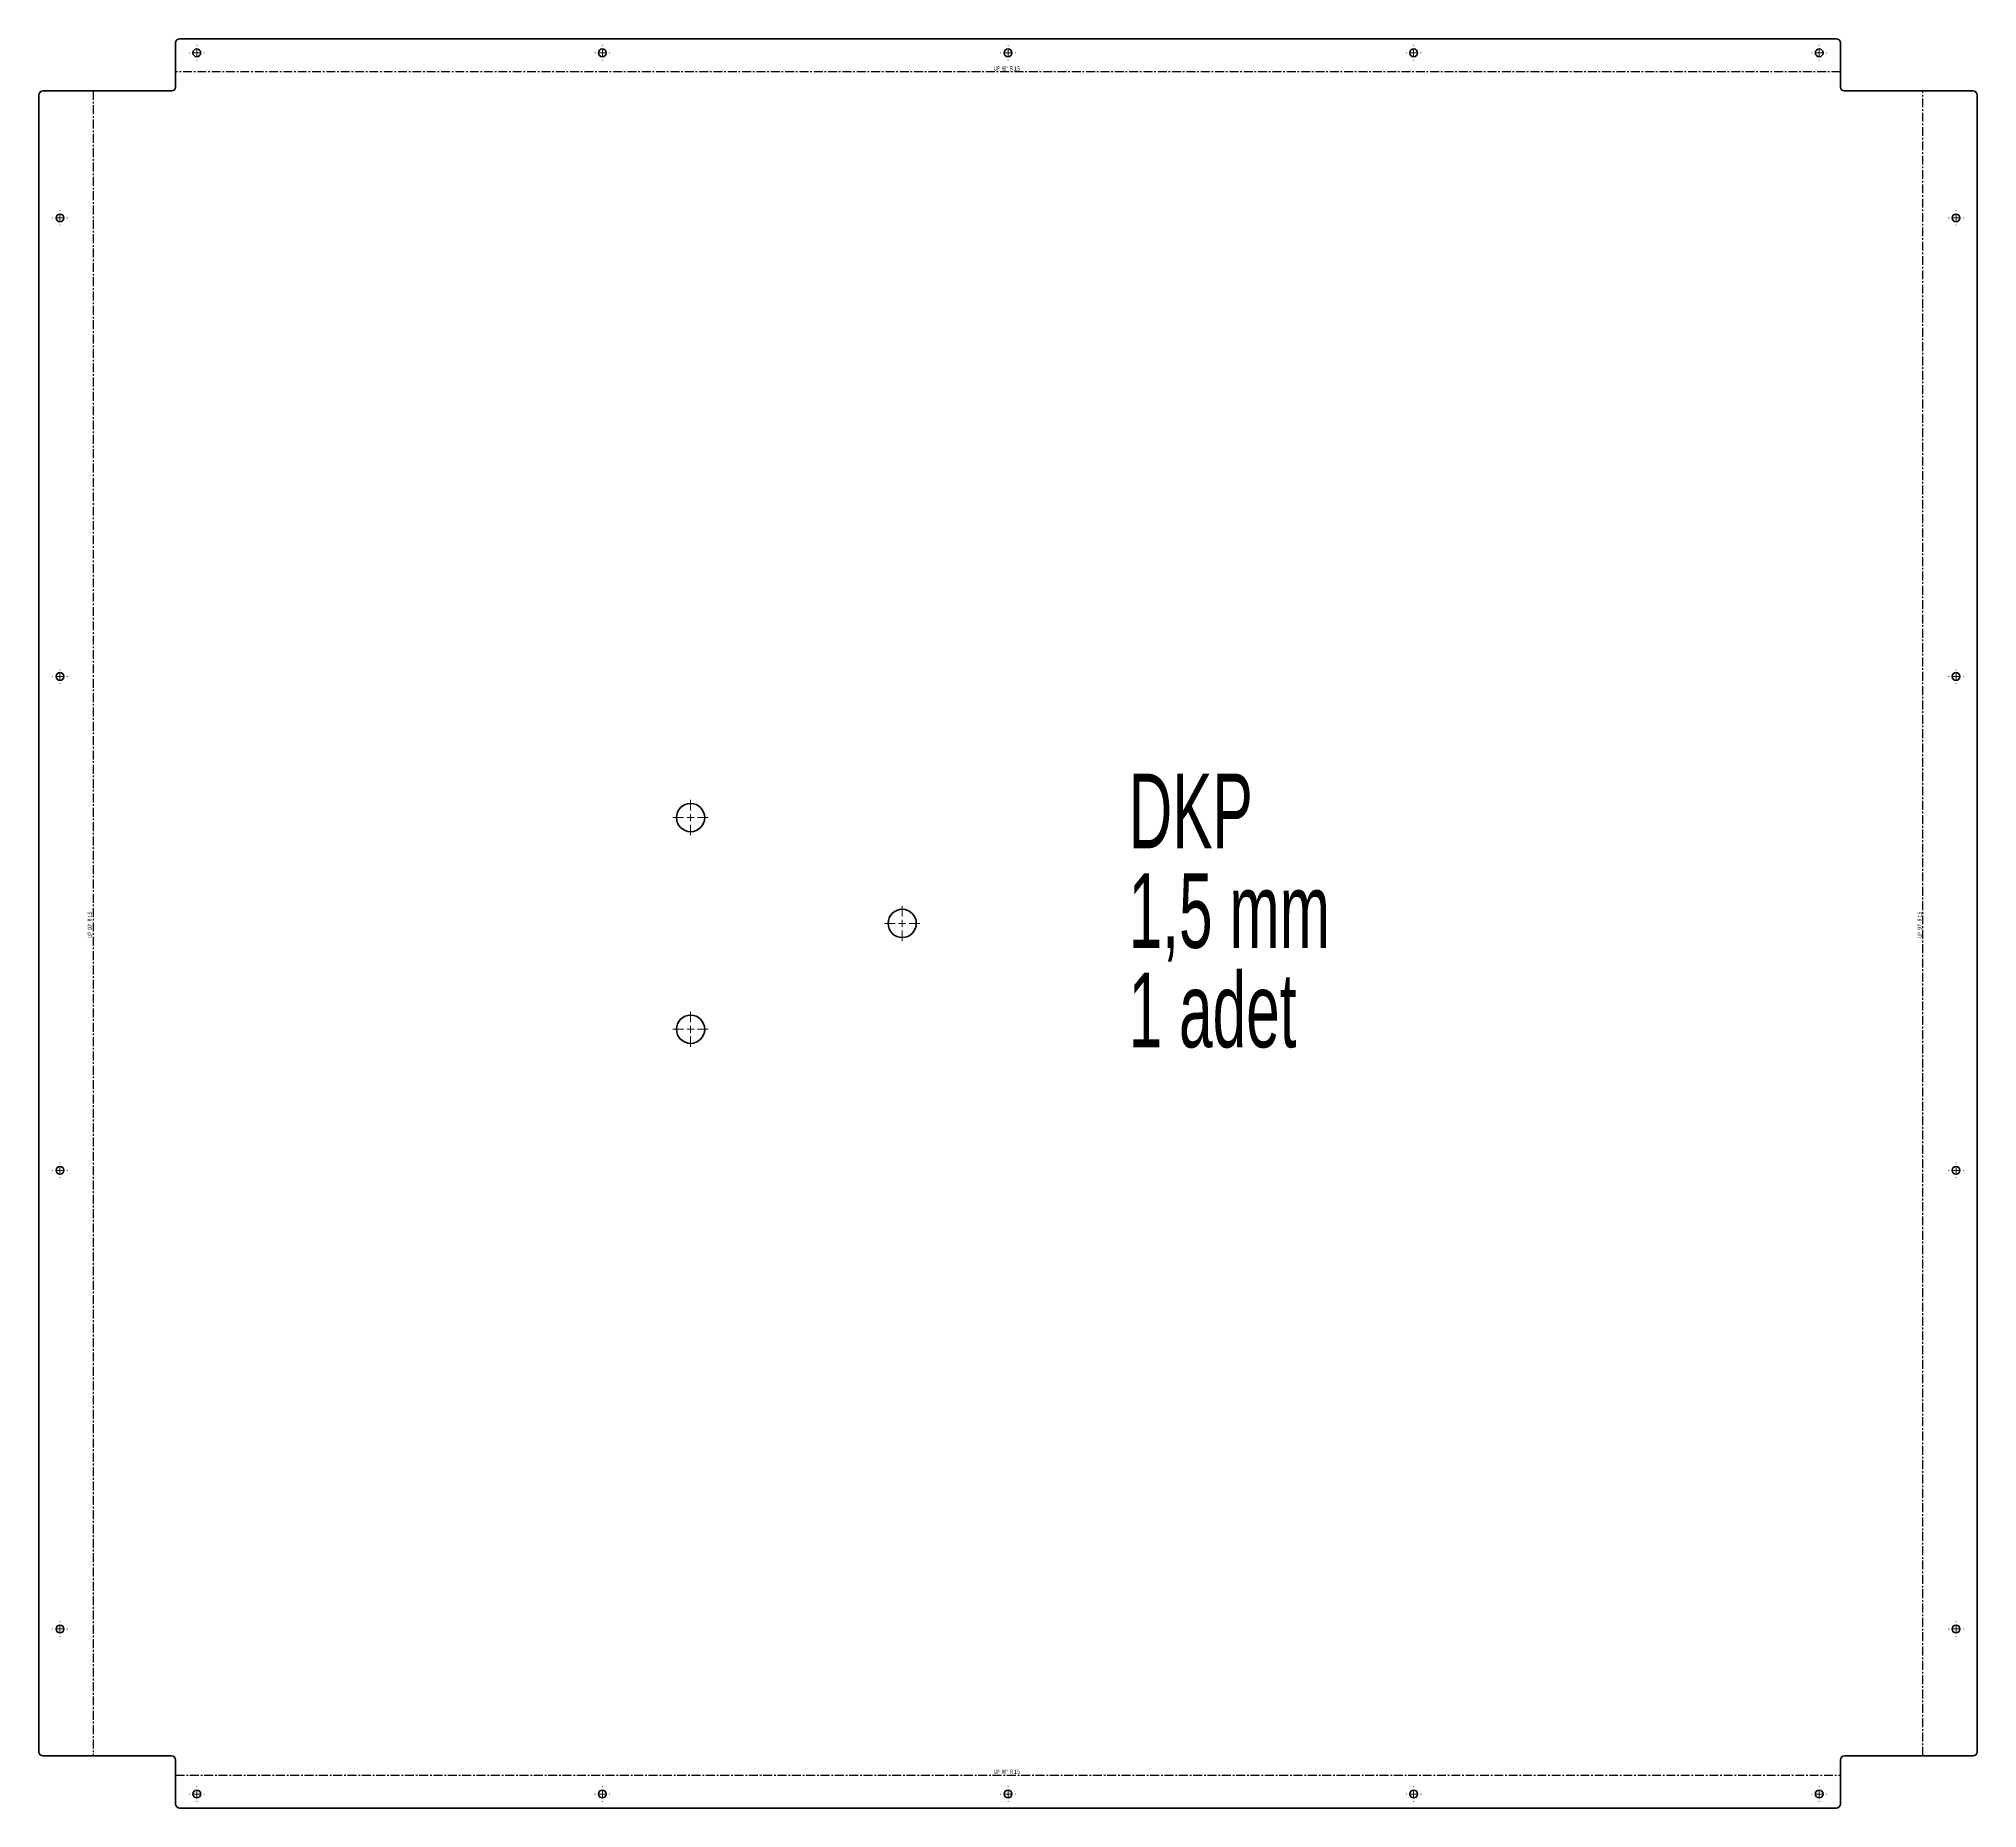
# Model space of a CAD drawing. Header units: millimetres. Extents: x -2495 to 898, y 82 to 2397.
# Drawn here: x -2495 to -1121, y 82 to 1336 of the extents above; entities that cross this region are included whole.
import ezdxf

# ---------------------------------------------------------------- set-up
doc = ezdxf.new("R2010")
doc.units = ezdxf.units.MM
doc.linetypes.add('CENTER', pattern=[10.16, 6.35, -1.27, 1.27, -1.27])
doc.styles.add('SLDTEXTSTYLE0', font='TXT', dxfattribs={"width": 0.605})
doc.styles.add('SLDTEXTSTYLE1', font='TXT', dxfattribs={"width": 0.5675})

# ---------------------------------------------------------------- blocks, each defined once
blk = doc.blocks.new('SW_CENTERMARKSYMBOL_0')
at = {"color": 0, "linetype": 'Continuous', "lineweight": 18}
for p, q in [((-5, 0), (-12.5, 0)), ((0, 0), (-2.5, 0)), ((0, 5), (0, 12.5)), ((0, 0), (0, 2.5)), ((0, 0), (0, -2.5)), ((0, 0), (2.5, 0)), ((5, 0), (12.5, 0)), ((0, -5), (0, -12.5))]:
    blk.add_line(p, q, dxfattribs=at)
blk = doc.blocks.new('SW_CENTERMARKSYMBOL_1')
at = {"color": 0, "linetype": 'Continuous', "lineweight": 18}
for p, q in [((-5, 0), (-12.5, 0)), ((0, 0), (-2.5, 0)), ((0, 5), (0, 12.5)), ((0, 0), (0, 2.5)), ((0, 0), (0, -2.5)), ((0, 0), (2.5, 0)), ((5, 0), (12.5, 0)), ((0, -5), (0, -12.5))]:
    blk.add_line(p, q, dxfattribs=at)
blk = doc.blocks.new('SW_CENTERMARKSYMBOL_2')
at = {"color": 0, "linetype": 'Continuous', "lineweight": 18}
for p, q in [((-5, 0), (-12.5, 0)), ((0, 0), (-2.5, 0)), ((0, 5), (0, 12.5)), ((0, 0), (0, 2.5)), ((0, 0), (0, -2.5)), ((0, 0), (2.5, 0)), ((5, 0), (12.5, 0)), ((0, -5), (0, -12.5))]:
    blk.add_line(p, q, dxfattribs=at)
blk = doc.blocks.new('SW_CENTERMARKSYMBOL_3')
at = {"color": 0, "linetype": 'Continuous', "lineweight": 18}
for p, q in [((-5, 0), (-5.25, 0)), ((0, 0), (-2.5, 0)), ((0, 5), (0, 5.25)), ((0, 0), (0, 2.5)), ((0, 0), (0, -2.5)), ((0, 0), (2.5, 0)), ((5, 0), (5.25, 0)), ((0, -5), (0, -5.25))]:
    blk.add_line(p, q, dxfattribs=at)
blk = doc.blocks.new('SW_CENTERMARKSYMBOL_4')
at = {"color": 0, "linetype": 'Continuous', "lineweight": 18}
for p, q in [((-5, 0), (-5.25, 0)), ((0, 0), (-2.5, 0)), ((0, 5), (0, 5.25)), ((0, 0), (0, 2.5)), ((0, 0), (0, -2.5)), ((0, 0), (2.5, 0)), ((5, 0), (5.25, 0)), ((0, -5), (0, -5.25))]:
    blk.add_line(p, q, dxfattribs=at)
blk = doc.blocks.new('SW_CENTERMARKSYMBOL_5')
at = {"color": 0, "linetype": 'Continuous', "lineweight": 18}
for p, q in [((-5, 0), (-5.25, 0)), ((0, 0), (-2.5, 0)), ((0, 5), (0, 5.25)), ((0, 0), (0, 2.5)), ((0, 0), (0, -2.5)), ((0, 0), (2.5, 0)), ((5, 0), (5.25, 0)), ((0, -5), (0, -5.25))]:
    blk.add_line(p, q, dxfattribs=at)
blk = doc.blocks.new('SW_CENTERMARKSYMBOL_6')
at = {"color": 0, "linetype": 'Continuous', "lineweight": 18}
for p, q in [((-5, 0), (-5.25, 0)), ((0, 0), (-2.5, 0)), ((0, 5), (0, 5.25)), ((0, 0), (0, 2.5)), ((0, 0), (0, -2.5)), ((0, 0), (2.5, 0)), ((5, 0), (5.25, 0)), ((0, -5), (0, -5.25))]:
    blk.add_line(p, q, dxfattribs=at)
blk = doc.blocks.new('SW_CENTERMARKSYMBOL_7')
at = {"color": 0, "linetype": 'Continuous', "lineweight": 18}
for p, q in [((-5, 0), (-5.25, 0)), ((0, 0), (-2.5, 0)), ((0, 5), (0, 5.25)), ((0, 0), (0, 2.5)), ((0, 0), (0, -2.5)), ((0, 0), (2.5, 0)), ((5, 0), (5.25, 0)), ((0, -5), (0, -5.25))]:
    blk.add_line(p, q, dxfattribs=at)
blk = doc.blocks.new('SW_CENTERMARKSYMBOL_8')
at = {"color": 0, "linetype": 'Continuous', "lineweight": 18}
for p, q in [((-5, 0), (-5.25, 0)), ((0, 0), (-2.5, 0)), ((0, 5), (0, 5.25)), ((0, 0), (0, 2.5)), ((0, 0), (0, -2.5)), ((0, 0), (2.5, 0)), ((5, 0), (5.25, 0)), ((0, -5), (0, -5.25))]:
    blk.add_line(p, q, dxfattribs=at)
blk = doc.blocks.new('SW_CENTERMARKSYMBOL_9')
at = {"color": 0, "linetype": 'Continuous', "lineweight": 18}
for p, q in [((-5, 0), (-5.25, 0)), ((0, 0), (-2.5, 0)), ((0, 5), (0, 5.25)), ((0, 0), (0, 2.5)), ((0, 0), (0, -2.5)), ((0, 0), (2.5, 0)), ((5, 0), (5.25, 0)), ((0, -5), (0, -5.25))]:
    blk.add_line(p, q, dxfattribs=at)
blk = doc.blocks.new('SW_CENTERMARKSYMBOL_10')
at = {"color": 0, "linetype": 'Continuous', "lineweight": 18}
for p, q in [((-5, 0), (-5.25, 0)), ((0, 0), (-2.5, 0)), ((0, 5), (0, 5.25)), ((0, 0), (0, 2.5)), ((0, 0), (0, -2.5)), ((0, 0), (2.5, 0)), ((5, 0), (5.25, 0)), ((0, -5), (0, -5.25))]:
    blk.add_line(p, q, dxfattribs=at)
blk = doc.blocks.new('SW_CENTERMARKSYMBOL_11')
at = {"color": 0, "linetype": 'Continuous', "lineweight": 18}
for p, q in [((-5, 0), (-5.25, 0)), ((0, 0), (-2.5, 0)), ((0, 5), (0, 5.25)), ((0, 0), (0, 2.5)), ((0, 0), (0, -2.5)), ((0, 0), (2.5, 0)), ((5, 0), (5.25, 0)), ((0, -5), (0, -5.25))]:
    blk.add_line(p, q, dxfattribs=at)
blk = doc.blocks.new('SW_CENTERMARKSYMBOL_12')
at = {"color": 0, "linetype": 'Continuous', "lineweight": 18}
for p, q in [((-5, 0), (-5.25, 0)), ((0, 0), (-2.5, 0)), ((0, 5), (0, 5.25)), ((0, 0), (0, 2.5)), ((0, 0), (0, -2.5)), ((0, 0), (2.5, 0)), ((5, 0), (5.25, 0)), ((0, -5), (0, -5.25))]:
    blk.add_line(p, q, dxfattribs=at)
blk = doc.blocks.new('SW_CENTERMARKSYMBOL_13')
at = {"color": 0, "linetype": 'Continuous', "lineweight": 18}
for p, q in [((-5, 0), (-5.25, 0)), ((0, 0), (-2.5, 0)), ((0, 5), (0, 5.25)), ((0, 0), (0, 2.5)), ((0, 0), (0, -2.5)), ((0, 0), (2.5, 0)), ((5, 0), (5.25, 0)), ((0, -5), (0, -5.25))]:
    blk.add_line(p, q, dxfattribs=at)
blk = doc.blocks.new('SW_CENTERMARKSYMBOL_14')
at = {"color": 0, "linetype": 'Continuous', "lineweight": 18}
for p, q in [((-5, 0), (-5.25, 0)), ((0, 0), (-2.5, 0)), ((0, 5), (0, 5.25)), ((0, 0), (0, 2.5)), ((0, 0), (0, -2.5)), ((0, 0), (2.5, 0)), ((5, 0), (5.25, 0)), ((0, -5), (0, -5.25))]:
    blk.add_line(p, q, dxfattribs=at)
blk = doc.blocks.new('SW_CENTERMARKSYMBOL_15')
at = {"color": 0, "linetype": 'Continuous', "lineweight": 18}
for p, q in [((-5, 0), (-5.25, 0)), ((0, 0), (-2.5, 0)), ((0, 5), (0, 5.25)), ((0, 0), (0, 2.5)), ((0, 0), (0, -2.5)), ((0, 0), (2.5, 0)), ((5, 0), (5.25, 0)), ((0, -5), (0, -5.25))]:
    blk.add_line(p, q, dxfattribs=at)
blk = doc.blocks.new('SW_CENTERMARKSYMBOL_16')
at = {"color": 0, "linetype": 'Continuous', "lineweight": 18}
for p, q in [((-5, 0), (-5.25, 0)), ((0, 0), (-2.5, 0)), ((0, 5), (0, 5.25)), ((0, 0), (0, 2.5)), ((0, 0), (0, -2.5)), ((0, 0), (2.5, 0)), ((5, 0), (5.25, 0)), ((0, -5), (0, -5.25))]:
    blk.add_line(p, q, dxfattribs=at)
blk = doc.blocks.new('SW_CENTERMARKSYMBOL_17')
at = {"color": 0, "linetype": 'Continuous', "lineweight": 18}
for p, q in [((-5, 0), (-5.25, 0)), ((0, 0), (-2.5, 0)), ((0, 5), (0, 5.25)), ((0, 0), (0, 2.5)), ((0, 0), (0, -2.5)), ((0, 0), (2.5, 0)), ((5, 0), (5.25, 0)), ((0, -5), (0, -5.25))]:
    blk.add_line(p, q, dxfattribs=at)
blk = doc.blocks.new('SW_CENTERMARKSYMBOL_18')
at = {"color": 0, "linetype": 'Continuous', "lineweight": 18}
for p, q in [((-5, 0), (-5.25, 0)), ((0, 0), (-2.5, 0)), ((0, 5), (0, 5.25)), ((0, 0), (0, 2.5)), ((0, 0), (0, -2.5)), ((0, 0), (2.5, 0)), ((5, 0), (5.25, 0)), ((0, -5), (0, -5.25))]:
    blk.add_line(p, q, dxfattribs=at)
blk = doc.blocks.new('SW_CENTERMARKSYMBOL_19')
at = {"color": 0, "linetype": 'Continuous', "lineweight": 18}
for p, q in [((-5, 0), (-5.25, 0)), ((0, 0), (-2.5, 0)), ((0, 5), (0, 5.25)), ((0, 0), (0, 2.5)), ((0, 0), (0, -2.5)), ((0, 0), (2.5, 0)), ((5, 0), (5.25, 0)), ((0, -5), (0, -5.25))]:
    blk.add_line(p, q, dxfattribs=at)
blk = doc.blocks.new('SW_CENTERMARKSYMBOL_20')
at = {"color": 0, "linetype": 'Continuous', "lineweight": 18}
for p, q in [((-5, 0), (-5.25, 0)), ((0, 0), (-2.5, 0)), ((0, 5), (0, 5.25)), ((0, 0), (0, 2.5)), ((0, 0), (0, -2.5)), ((0, 0), (2.5, 0)), ((5, 0), (5.25, 0)), ((0, -5), (0, -5.25))]:
    blk.add_line(p, q, dxfattribs=at)

msp = doc.modelspace()

# ---------------------------------------------------------------- linework, layer by layer
at = {"color": 7, "linetype": 'Continuous', "lineweight": 35}
for p, q in [((-2395.2, 1335.7), (-1221.2, 1335.7)), ((-2398.2, 1301.7), (-2398.2, 1332.7)), ((-1218.2, 1332.7), (-1218.2, 1301.7)), ((-2495.2, 121.7), (-2495.2, 1295.7)), ((-2492.2, 1298.7), (-2401.2, 1298.7)), ((-1215.2, 1298.7), (-1124.2, 1298.7)), ((-1121.2, 1295.7), (-1121.2, 121.7)), ((-2401.2, 118.7), (-2492.2, 118.7)), ((-2398.2, 84.7), (-2398.2, 115.7)), ((-1218.2, 115.7), (-1218.2, 84.7)), ((-1124.2, 118.7), (-1215.2, 118.7)), ((-1221.2, 81.7), (-2395.2, 81.7))]:
    msp.add_line(p, q, dxfattribs=at)
at = {"color": 7, "linetype": 'CENTER'}
for p, q in [((-1218.2, 1312.2), (-2398.2, 1312.2)), ((-2456.7, 1298.7), (-2456.7, 118.7)), ((-1159.7, 118.7), (-1159.7, 1298.7)), ((-2398.2, 105.2), (-1218.2, 105.2))]:
    msp.add_line(p, q, dxfattribs=at)
at = {"color": 7, "linetype": 'Continuous', "lineweight": 35}
for centre, radius in [((-2383.2, 1325.7), 2.75), ((-2095.7, 1325.7), 2.75), ((-1808.2, 1325.7), 2.75), ((-1520.7, 1325.7), 2.75), ((-1233.2, 1325.7), 2.75), ((-2480.2, 1208.7), 2.75), ((-1136.2, 1208.7), 2.75), ((-2480.2, 883.7), 2.75), ((-1136.2, 883.7), 2.75), ((-2033.2, 783.7), 10), ((-1883.2, 708.7), 10), ((-2033.2, 633.7), 10), ((-2480.2, 533.7), 2.75), ((-1136.2, 533.7), 2.75), ((-2480.2, 208.7), 2.75), ((-1136.2, 208.7), 2.75), ((-2383.2, 91.7), 2.75), ((-2095.7, 91.7), 2.75), ((-1808.2, 91.7), 2.75), ((-1520.7, 91.7), 2.75), ((-1233.2, 91.7), 2.75)]:
    msp.add_circle(centre, radius, dxfattribs=at)
for centre, start, end in [((-2395.2, 1332.7), 90, 180), ((-1221.2, 1332.7), 0, 90), ((-2492.2, 1295.7), 90, 180), ((-2401.2, 1301.7), 270, 0), ((-1215.2, 1301.7), 180, 270), ((-1124.2, 1295.7), 0, 90), ((-2492.2, 121.7), 180, 270), ((-2401.2, 115.7), 0, 90), ((-1215.2, 115.7), 90, 180), ((-1124.2, 121.7), 270, 0), ((-2395.2, 84.7), 180, 270), ((-1221.2, 84.7), 270, 0)]:
    msp.add_arc(centre, 3, start, end, dxfattribs=at)

# ---------------------------------------------------------------- block references
at = {"color": 7, "linetype": 'Continuous', "lineweight": 18}
for name, p in [('SW_CENTERMARKSYMBOL_7', (-2383.2, 1325.7)), ('SW_CENTERMARKSYMBOL_6', (-2095.7, 1325.7)), ('SW_CENTERMARKSYMBOL_5', (-1808.2, 1325.7)), ('SW_CENTERMARKSYMBOL_4', (-1520.7, 1325.7)), ('SW_CENTERMARKSYMBOL_3', (-1233.2, 1325.7)), ('SW_CENTERMARKSYMBOL_16', (-2480.2, 1208.7)), ('SW_CENTERMARKSYMBOL_20', (-1136.2, 1208.7)), ('SW_CENTERMARKSYMBOL_15', (-2480.2, 883.7)), ('SW_CENTERMARKSYMBOL_19', (-1136.2, 883.7)), ('SW_CENTERMARKSYMBOL_2', (-2033.2, 783.7)), ('SW_CENTERMARKSYMBOL_0', (-1883.2, 708.7)), ('SW_CENTERMARKSYMBOL_1', (-2033.2, 633.7)), ('SW_CENTERMARKSYMBOL_14', (-2480.2, 533.7)), ('SW_CENTERMARKSYMBOL_18', (-1136.2, 533.7)), ('SW_CENTERMARKSYMBOL_13', (-2480.2, 208.7)), ('SW_CENTERMARKSYMBOL_17', (-1136.2, 208.7)), ('SW_CENTERMARKSYMBOL_12', (-2383.2, 91.7)), ('SW_CENTERMARKSYMBOL_11', (-2095.7, 91.7)), ('SW_CENTERMARKSYMBOL_10', (-1808.2, 91.7)), ('SW_CENTERMARKSYMBOL_9', (-1520.7, 91.7)), ('SW_CENTERMARKSYMBOL_8', (-1233.2, 91.7))]:
    msp.add_blockref(name, p, dxfattribs=at)

# ---------------------------------------------------------------- texts
at = {"color": 7, "linetype": 'Continuous', "lineweight": 0}
for s, insert, char_height, attachment_point, style in [('UP  90°  R 1.5', (-1809, 1316.1), 3, 2, 'SLDTEXTSTYLE1'), ('DKP', (-1722.7, 814.9), 52.92, 1, 'SLDTEXTSTYLE0'), ('1,5 mm', (-1722.7, 744.3), 52.92, 1, 'SLDTEXTSTYLE0'), ('1 adet', (-1722.7, 673.8), 52.92, 1, 'SLDTEXTSTYLE0'), ('UP  90°  R 1.5', (-1809, 109), 3, 2, 'SLDTEXTSTYLE1')]:
    msp.add_mtext(s, dxfattribs=dict(at, insert=insert, char_height=char_height, attachment_point=attachment_point, style=style))
at = {"color": 7, "linetype": 'Continuous', "lineweight": 0, "char_height": 3, "attachment_point": 2, "rotation": 90, "style": 'SLDTEXTSTYLE1'}
for insert in [(-2460.5, 707.8), (-1163.5, 707.8)]:
    msp.add_mtext('UP  90°  R 1.5', dxfattribs=dict(at, insert=insert))

doc.saveas('drawing.dxf')
